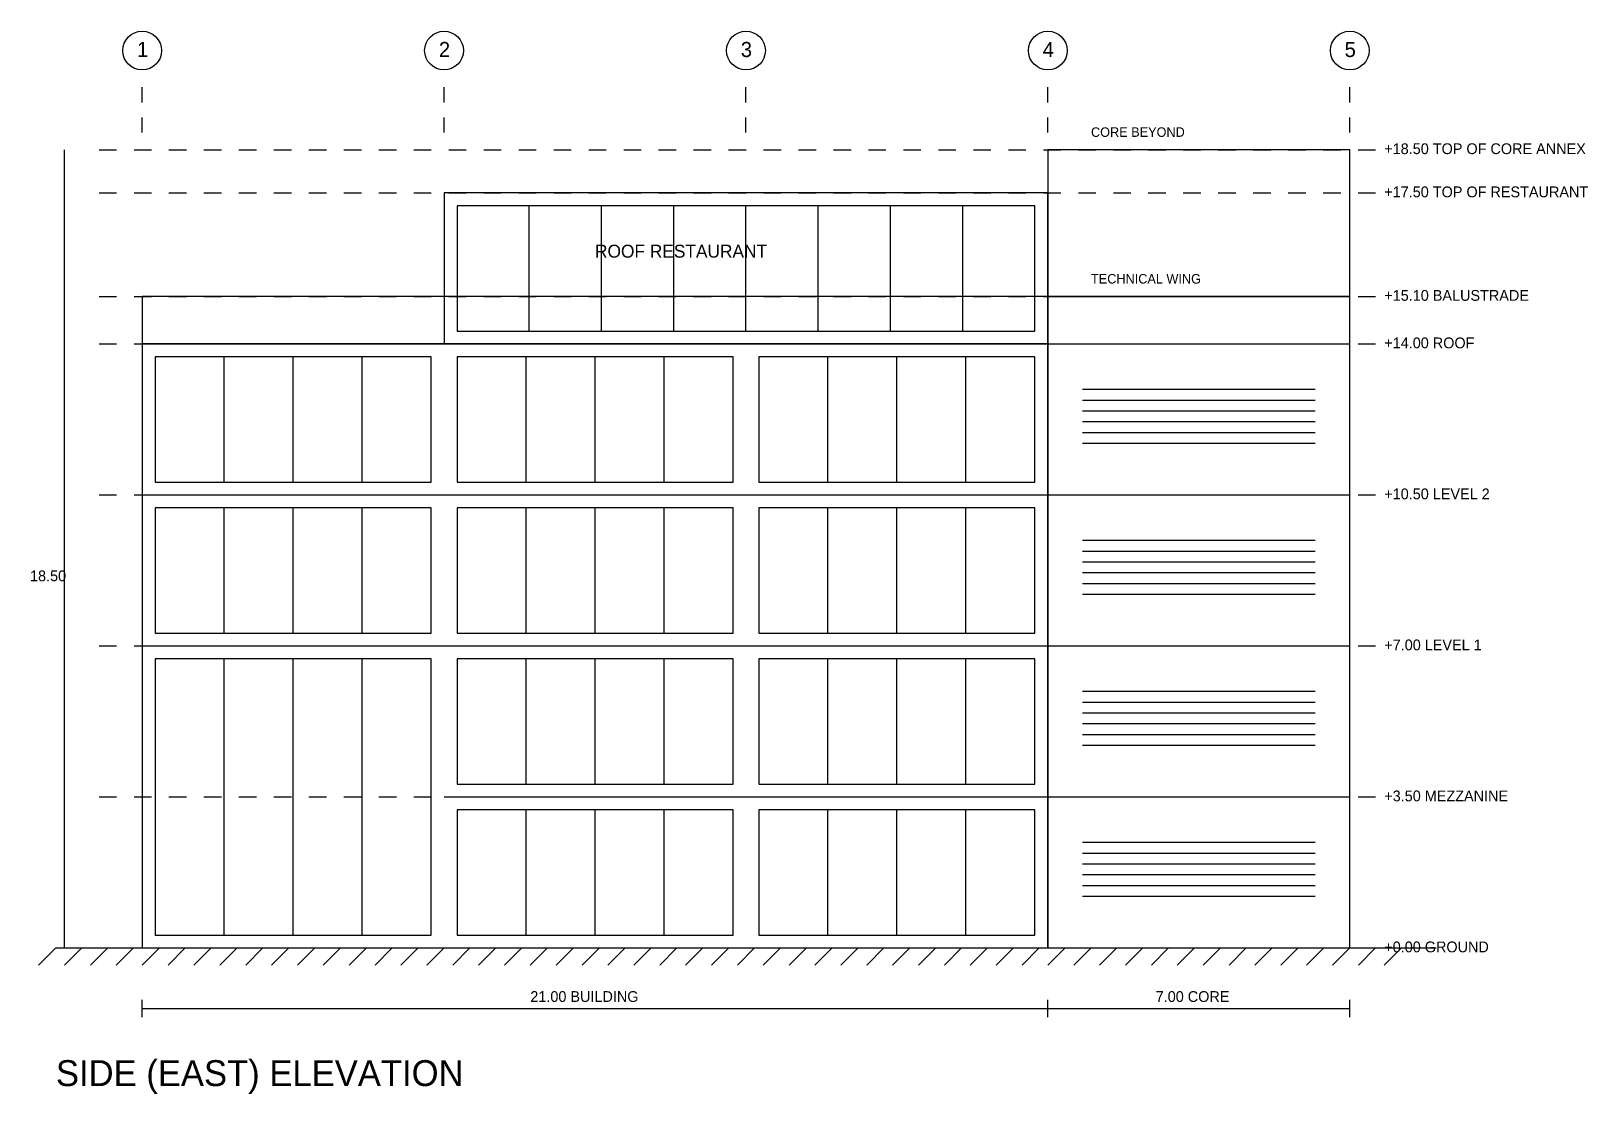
# Model space of a CAD drawing. Header units: metres. Extents: x -4 to 467, y -58 to 89.
# Drawn here: x 77.43 to 113.52, y 46.62 to 71.25 of the extents above; entities that cross this region are included whole.
import ezdxf

# ---------------------------------------------------------------- set-up
doc = ezdxf.new("R2010")
doc.units = ezdxf.units.M
for name, color, linetype in [('BEYOND', 8, 'CONTINUOUS'), ('CORE', 1, 'CONTINUOUS'), ('DIMS', 3, 'CONTINUOUS'), ('GLAZING', 4, 'CONTINUOUS'), ('GRID', 8, 'CONTINUOUS'), ('GROUND', 8, 'CONTINUOUS'), ('OUTLINE', 7, 'CONTINUOUS'), ('SLAB', 7, 'CONTINUOUS'), ('TEXT', 7, 'CONTINUOUS'), ('TITLE', 2, 'CONTINUOUS')]:
    doc.layers.add(name, color=color, linetype=linetype)

msp = doc.modelspace()

# ---------------------------------------------------------------- texts
at = {"layer": 'DIMS'}
for s, p in [('+18.50 TOP OF CORE ANNEX', (108.8, 68.4)), ('+17.50 TOP OF RESTAURANT', (108.8, 67.4)), ('+15.10 BALUSTRADE', (108.8, 65)), ('+14.00 ROOF', (108.8, 63.9)), ('+10.50 LEVEL 2', (108.8, 60.4)), ('18.50', (77.4, 58.5)), ('+7.00 LEVEL 1', (108.8, 56.9)), ('+3.50 MEZZANINE', (108.8, 53.4)), ('+0.00 GROUND', (108.8, 49.9)), ('21.00 BUILDING', (89, 48.75)), ('7.00 CORE', (103.5, 48.75))]:
    msp.add_text(s, height=0.25, dxfattribs=at).set_placement(p)
at = {"layer": 'GRID'}
for s, p in [('1', (79.88, 70.65)), ('2', (86.88, 70.65)), ('3', (93.88, 70.65)), ('4', (100.88, 70.65)), ('5', (107.88, 70.65))]:
    msp.add_text(s, height=0.35, dxfattribs=at).set_placement(p)
at = {"layer": 'TEXT'}
for s, height, p in [('CORE BEYOND', 0.22, (102, 68.8)), ('ROOF RESTAURANT', 0.3, (90.5, 66)), ('TECHNICAL WING', 0.22, (102, 65.4))]:
    msp.add_text(s, height=height, dxfattribs=at).set_placement(p)
at = {"layer": 'TITLE'}
msp.add_text('SIDE (EAST) ELEVATION', height=0.6, dxfattribs=at).set_placement((78, 46.8))

# ---------------------------------------------------------------- linework, layer by layer
at = {"layer": 'BEYOND'}
for p, q in [((101, 67.5), (87, 67.5)), ((87, 67.5), (87, 64)), ((101, 64), (101, 67.5)), ((87, 64), (101, 64))]:
    msp.add_line(p, q, dxfattribs=at)
at = {"layer": 'CORE'}
for p, q in [((108, 68.5), (101, 68.5)), ((101, 68.5), (101, 65.1)), ((108, 65.1), (108, 68.5)), ((108, 65.1), (101, 65.1)), ((101, 65.1), (101, 50)), ((101, 65.1), (108, 65.1)), ((108, 50), (108, 65.1)), ((101, 64), (108, 64)), ((101, 60.5), (108, 60.5)), ((101, 57), (108, 57)), ((101, 53.5), (108, 53.5)), ((101, 50), (108, 50))]:
    msp.add_line(p, q, dxfattribs=at)
at = {"layer": 'DIMS'}
for p, q in [((78.2, 50), (78.2, 68.5)), ((79, 68.5), (79.4055, 68.5)), ((79.811, 68.5), (80.2164, 68.5)), ((80.6219, 68.5), (81.0274, 68.5)), ((81.4329, 68.5), (81.8384, 68.5)), ((82.2438, 68.5), (82.6493, 68.5)), ((83.0548, 68.5), (83.4603, 68.5)), ((83.8658, 68.5), (84.2712, 68.5)), ((84.6767, 68.5), (85.0822, 68.5)), ((85.4877, 68.5), (85.8932, 68.5)), ((86.2986, 68.5), (86.7041, 68.5)), ((87.1096, 68.5), (87.5151, 68.5)), ((87.9205, 68.5), (88.326, 68.5)), ((88.7315, 68.5), (89.137, 68.5)), ((89.5425, 68.5), (89.9479, 68.5)), ((90.3534, 68.5), (90.7589, 68.5)), ((91.1644, 68.5), (91.5699, 68.5)), ((91.9753, 68.5), (92.3808, 68.5)), ((92.7863, 68.5), (93.1918, 68.5)), ((93.5973, 68.5), (94.0027, 68.5)), ((94.4082, 68.5), (94.8137, 68.5)), ((95.2192, 68.5), (95.6247, 68.5)), ((96.0301, 68.5), (96.4356, 68.5)), ((96.8411, 68.5), (97.2466, 68.5)), ((97.6521, 68.5), (98.0575, 68.5)), ((98.463, 68.5), (98.8685, 68.5)), ((99.274, 68.5), (99.6795, 68.5)), ((100.0849, 68.5), (100.4904, 68.5)), ((100.8959, 68.5), (101.3014, 68.5)), ((101.7068, 68.5), (102.1123, 68.5)), ((102.5178, 68.5), (102.9233, 68.5)), ((103.3288, 68.5), (103.7342, 68.5)), ((104.1397, 68.5), (104.5452, 68.5)), ((104.9507, 68.5), (105.3562, 68.5)), ((105.7616, 68.5), (106.1671, 68.5)), ((106.5726, 68.5), (106.9781, 68.5)), ((107.3836, 68.5), (107.789, 68.5)), ((108.1945, 68.5), (108.6, 68.5)), ((79, 67.5), (79.4055, 67.5)), ((79.811, 67.5), (80.2164, 67.5)), ((80.6219, 67.5), (81.0274, 67.5)), ((81.4329, 67.5), (81.8384, 67.5)), ((82.2438, 67.5), (82.6493, 67.5)), ((83.0548, 67.5), (83.4603, 67.5)), ((83.8658, 67.5), (84.2712, 67.5)), ((84.6767, 67.5), (85.0822, 67.5)), ((85.4877, 67.5), (85.8932, 67.5)), ((86.2986, 67.5), (86.7041, 67.5)), ((87.1096, 67.5), (87.5151, 67.5)), ((87.9205, 67.5), (88.326, 67.5)), ((88.7315, 67.5), (89.137, 67.5)), ((89.5425, 67.5), (89.9479, 67.5)), ((90.3534, 67.5), (90.7589, 67.5)), ((91.1644, 67.5), (91.5699, 67.5)), ((91.9753, 67.5), (92.3808, 67.5)), ((92.7863, 67.5), (93.1918, 67.5)), ((93.5973, 67.5), (94.0027, 67.5)), ((94.4082, 67.5), (94.8137, 67.5)), ((95.2192, 67.5), (95.6247, 67.5)), ((96.0301, 67.5), (96.4356, 67.5)), ((96.8411, 67.5), (97.2466, 67.5)), ((97.6521, 67.5), (98.0575, 67.5)), ((98.463, 67.5), (98.8685, 67.5)), ((99.274, 67.5), (99.6795, 67.5)), ((100.0849, 67.5), (100.4904, 67.5)), ((100.8959, 67.5), (101.3014, 67.5)), ((101.7068, 67.5), (102.1123, 67.5)), ((102.5178, 67.5), (102.9233, 67.5)), ((103.3288, 67.5), (103.7342, 67.5)), ((104.1397, 67.5), (104.5452, 67.5)), ((104.9507, 67.5), (105.3562, 67.5)), ((105.7616, 67.5), (106.1671, 67.5)), ((106.5726, 67.5), (106.9781, 67.5)), ((107.3836, 67.5), (107.789, 67.5)), ((108.1945, 67.5), (108.6, 67.5)), ((79, 65.1), (79.4055, 65.1)), ((79.811, 65.1), (80.2164, 65.1)), ((80.6219, 65.1), (81.0274, 65.1)), ((81.4329, 65.1), (81.8384, 65.1)), ((82.2438, 65.1), (82.6493, 65.1)), ((83.0548, 65.1), (83.4603, 65.1)), ((83.8658, 65.1), (84.2712, 65.1)), ((84.6767, 65.1), (85.0822, 65.1)), ((85.4877, 65.1), (85.8932, 65.1)), ((86.2986, 65.1), (86.7041, 65.1)), ((87.1096, 65.1), (87.5151, 65.1)), ((87.9205, 65.1), (88.326, 65.1)), ((88.7315, 65.1), (89.137, 65.1)), ((89.5425, 65.1), (89.9479, 65.1)), ((90.3534, 65.1), (90.7589, 65.1)), ((91.1644, 65.1), (91.5699, 65.1)), ((91.9753, 65.1), (92.3808, 65.1)), ((92.7863, 65.1), (93.1918, 65.1)), ((93.5973, 65.1), (94.0027, 65.1)), ((94.4082, 65.1), (94.8137, 65.1)), ((95.2192, 65.1), (95.6247, 65.1)), ((96.0301, 65.1), (96.4356, 65.1)), ((96.8411, 65.1), (97.2466, 65.1)), ((97.6521, 65.1), (98.0575, 65.1)), ((98.463, 65.1), (98.8685, 65.1)), ((99.274, 65.1), (99.6795, 65.1)), ((100.0849, 65.1), (100.4904, 65.1)), ((100.8959, 65.1), (101.3014, 65.1)), ((101.7068, 65.1), (102.1123, 65.1)), ((102.5178, 65.1), (102.9233, 65.1)), ((103.3288, 65.1), (103.7342, 65.1)), ((104.1397, 65.1), (104.5452, 65.1)), ((104.9507, 65.1), (105.3562, 65.1)), ((105.7616, 65.1), (106.1671, 65.1)), ((106.5726, 65.1), (106.9781, 65.1)), ((107.3836, 65.1), (107.789, 65.1)), ((108.1945, 65.1), (108.6, 65.1)), ((79, 64), (79.4055, 64)), ((79.811, 64), (80.2164, 64)), ((80.6219, 64), (81.0274, 64)), ((81.4329, 64), (81.8384, 64)), ((82.2438, 64), (82.6493, 64)), ((83.0548, 64), (83.4603, 64)), ((83.8658, 64), (84.2712, 64)), ((84.6767, 64), (85.0822, 64)), ((85.4877, 64), (85.8932, 64)), ((86.2986, 64), (86.7041, 64)), ((87.1096, 64), (87.5151, 64)), ((87.9205, 64), (88.326, 64)), ((88.7315, 64), (89.137, 64)), ((89.5425, 64), (89.9479, 64)), ((90.3534, 64), (90.7589, 64)), ((91.1644, 64), (91.5699, 64)), ((91.9753, 64), (92.3808, 64)), ((92.7863, 64), (93.1918, 64)), ((93.5973, 64), (94.0027, 64)), ((94.4082, 64), (94.8137, 64)), ((95.2192, 64), (95.6247, 64)), ((96.0301, 64), (96.4356, 64)), ((96.8411, 64), (97.2466, 64)), ((97.6521, 64), (98.0575, 64)), ((98.463, 64), (98.8685, 64)), ((99.274, 64), (99.6795, 64)), ((100.0849, 64), (100.4904, 64)), ((100.8959, 64), (101.3014, 64)), ((101.7068, 64), (102.1123, 64)), ((102.5178, 64), (102.9233, 64)), ((103.3288, 64), (103.7342, 64)), ((104.1397, 64), (104.5452, 64)), ((104.9507, 64), (105.3562, 64)), ((105.7616, 64), (106.1671, 64)), ((106.5726, 64), (106.9781, 64)), ((107.3836, 64), (107.789, 64)), ((108.1945, 64), (108.6, 64)), ((79, 60.5), (79.4055, 60.5)), ((79.811, 60.5), (80.2164, 60.5)), ((80.6219, 60.5), (81.0274, 60.5)), ((81.4329, 60.5), (81.8384, 60.5)), ((82.2438, 60.5), (82.6493, 60.5)), ((83.0548, 60.5), (83.4603, 60.5)), ((83.8658, 60.5), (84.2712, 60.5)), ((84.6767, 60.5), (85.0822, 60.5)), ((85.4877, 60.5), (85.8932, 60.5)), ((86.2986, 60.5), (86.7041, 60.5)), ((87.1096, 60.5), (87.5151, 60.5)), ((87.9205, 60.5), (88.326, 60.5)), ((88.7315, 60.5), (89.137, 60.5)), ((89.5425, 60.5), (89.9479, 60.5)), ((90.3534, 60.5), (90.7589, 60.5)), ((91.1644, 60.5), (91.5699, 60.5)), ((91.9753, 60.5), (92.3808, 60.5)), ((92.7863, 60.5), (93.1918, 60.5)), ((93.5973, 60.5), (94.0027, 60.5)), ((94.4082, 60.5), (94.8137, 60.5)), ((95.2192, 60.5), (95.6247, 60.5)), ((96.0301, 60.5), (96.4356, 60.5)), ((96.8411, 60.5), (97.2466, 60.5)), ((97.6521, 60.5), (98.0575, 60.5)), ((98.463, 60.5), (98.8685, 60.5)), ((99.274, 60.5), (99.6795, 60.5)), ((100.0849, 60.5), (100.4904, 60.5)), ((100.8959, 60.5), (101.3014, 60.5)), ((101.7068, 60.5), (102.1123, 60.5)), ((102.5178, 60.5), (102.9233, 60.5)), ((103.3288, 60.5), (103.7342, 60.5)), ((104.1397, 60.5), (104.5452, 60.5)), ((104.9507, 60.5), (105.3562, 60.5)), ((105.7616, 60.5), (106.1671, 60.5)), ((106.5726, 60.5), (106.9781, 60.5)), ((107.3836, 60.5), (107.789, 60.5)), ((108.1945, 60.5), (108.6, 60.5)), ((79, 57), (79.4055, 57)), ((79.811, 57), (80.2164, 57)), ((80.6219, 57), (81.0274, 57)), ((81.4329, 57), (81.8384, 57)), ((82.2438, 57), (82.6493, 57)), ((83.0548, 57), (83.4603, 57)), ((83.8658, 57), (84.2712, 57)), ((84.6767, 57), (85.0822, 57)), ((85.4877, 57), (85.8932, 57)), ((86.2986, 57), (86.7041, 57)), ((87.1096, 57), (87.5151, 57)), ((87.9205, 57), (88.326, 57)), ((88.7315, 57), (89.137, 57)), ((89.5425, 57), (89.9479, 57)), ((90.3534, 57), (90.7589, 57)), ((91.1644, 57), (91.5699, 57)), ((91.9753, 57), (92.3808, 57)), ((92.7863, 57), (93.1918, 57)), ((93.5973, 57), (94.0027, 57)), ((94.4082, 57), (94.8137, 57)), ((95.2192, 57), (95.6247, 57)), ((96.0301, 57), (96.4356, 57)), ((96.8411, 57), (97.2466, 57)), ((97.6521, 57), (98.0575, 57)), ((98.463, 57), (98.8685, 57)), ((99.274, 57), (99.6795, 57)), ((100.0849, 57), (100.4904, 57)), ((100.8959, 57), (101.3014, 57)), ((101.7068, 57), (102.1123, 57)), ((102.5178, 57), (102.9233, 57)), ((103.3288, 57), (103.7342, 57)), ((104.1397, 57), (104.5452, 57)), ((104.9507, 57), (105.3562, 57)), ((105.7616, 57), (106.1671, 57)), ((106.5726, 57), (106.9781, 57)), ((107.3836, 57), (107.789, 57)), ((108.1945, 57), (108.6, 57)), ((79, 53.5), (79.4055, 53.5)), ((79.811, 53.5), (80.2164, 53.5)), ((80.6219, 53.5), (81.0274, 53.5)), ((81.4329, 53.5), (81.8384, 53.5)), ((82.2438, 53.5), (82.6493, 53.5)), ((83.0548, 53.5), (83.4603, 53.5)), ((83.8658, 53.5), (84.2712, 53.5)), ((84.6767, 53.5), (85.0822, 53.5)), ((85.4877, 53.5), (85.8932, 53.5)), ((86.2986, 53.5), (86.7041, 53.5)), ((87.1096, 53.5), (87.5151, 53.5)), ((87.9205, 53.5), (88.326, 53.5)), ((88.7315, 53.5), (89.137, 53.5)), ((89.5425, 53.5), (89.9479, 53.5)), ((90.3534, 53.5), (90.7589, 53.5)), ((91.1644, 53.5), (91.5699, 53.5)), ((91.9753, 53.5), (92.3808, 53.5)), ((92.7863, 53.5), (93.1918, 53.5)), ((93.5973, 53.5), (94.0027, 53.5)), ((94.4082, 53.5), (94.8137, 53.5)), ((95.2192, 53.5), (95.6247, 53.5)), ((96.0301, 53.5), (96.4356, 53.5)), ((96.8411, 53.5), (97.2466, 53.5)), ((97.6521, 53.5), (98.0575, 53.5)), ((98.463, 53.5), (98.8685, 53.5)), ((99.274, 53.5), (99.6795, 53.5)), ((100.0849, 53.5), (100.4904, 53.5)), ((100.8959, 53.5), (101.3014, 53.5)), ((101.7068, 53.5), (102.1123, 53.5)), ((102.5178, 53.5), (102.9233, 53.5)), ((103.3288, 53.5), (103.7342, 53.5)), ((104.1397, 53.5), (104.5452, 53.5)), ((104.9507, 53.5), (105.3562, 53.5)), ((105.7616, 53.5), (106.1671, 53.5)), ((106.5726, 53.5), (106.9781, 53.5)), ((107.3836, 53.5), (107.789, 53.5)), ((108.1945, 53.5), (108.6, 53.5)), ((79, 50), (79.4055, 50)), ((79.811, 50), (80.2164, 50)), ((80.6219, 50), (81.0274, 50)), ((81.4329, 50), (81.8384, 50)), ((82.2438, 50), (82.6493, 50)), ((83.0548, 50), (83.4603, 50)), ((83.8658, 50), (84.2712, 50)), ((84.6767, 50), (85.0822, 50)), ((85.4877, 50), (85.8932, 50)), ((86.2986, 50), (86.7041, 50)), ((87.1096, 50), (87.5151, 50)), ((87.9205, 50), (88.326, 50)), ((88.7315, 50), (89.137, 50)), ((89.5425, 50), (89.9479, 50)), ((90.3534, 50), (90.7589, 50)), ((91.1644, 50), (91.5699, 50)), ((91.9753, 50), (92.3808, 50)), ((92.7863, 50), (93.1918, 50)), ((93.5973, 50), (94.0027, 50)), ((94.4082, 50), (94.8137, 50)), ((95.2192, 50), (95.6247, 50)), ((96.0301, 50), (96.4356, 50)), ((96.8411, 50), (97.2466, 50)), ((97.6521, 50), (98.0575, 50)), ((98.463, 50), (98.8685, 50)), ((99.274, 50), (99.6795, 50)), ((100.0849, 50), (100.4904, 50)), ((100.8959, 50), (101.3014, 50)), ((101.7068, 50), (102.1123, 50)), ((102.5178, 50), (102.9233, 50)), ((103.3288, 50), (103.7342, 50)), ((104.1397, 50), (104.5452, 50)), ((104.9507, 50), (105.3562, 50)), ((105.7616, 50), (106.1671, 50)), ((106.5726, 50), (106.9781, 50)), ((107.3836, 50), (107.789, 50)), ((108.1945, 50), (108.6, 50)), ((80, 48.4), (80, 48.8)), ((101, 48.4), (101, 48.8)), ((108, 48.4), (108, 48.8)), ((80, 48.6), (108, 48.6))]:
    msp.add_line(p, q, dxfattribs=at)
at = {"layer": 'GLAZING'}
for p, q in [((100.7, 67.2), (87.3, 67.2)), ((87.3, 67.2), (87.3, 64.3)), ((88.975, 64.3), (88.975, 67.2)), ((90.65, 64.3), (90.65, 67.2)), ((92.325, 64.3), (92.325, 67.2)), ((94, 64.3), (94, 67.2)), ((95.675, 64.3), (95.675, 67.2)), ((97.35, 64.3), (97.35, 67.2)), ((99.025, 64.3), (99.025, 67.2)), ((100.7, 64.3), (100.7, 67.2)), ((87.3, 64.3), (100.7, 64.3)), ((86.7, 63.7), (80.3, 63.7)), ((80.3, 63.7), (80.3, 60.8)), ((81.9, 60.8), (81.9, 63.7)), ((83.5, 60.8), (83.5, 63.7)), ((85.1, 60.8), (85.1, 63.7)), ((86.7, 60.8), (86.7, 63.7)), ((93.7, 63.7), (87.3, 63.7)), ((87.3, 63.7), (87.3, 60.8)), ((88.9, 60.8), (88.9, 63.7)), ((90.5, 60.8), (90.5, 63.7)), ((92.1, 60.8), (92.1, 63.7)), ((93.7, 60.8), (93.7, 63.7)), ((100.7, 63.7), (94.3, 63.7)), ((94.3, 63.7), (94.3, 60.8)), ((95.9, 60.8), (95.9, 63.7)), ((97.5, 60.8), (97.5, 63.7)), ((99.1, 60.8), (99.1, 63.7)), ((100.7, 60.8), (100.7, 63.7)), ((101.8, 62.95), (107.2, 62.95)), ((101.8, 62.7), (107.2, 62.7)), ((101.8, 62.45), (107.2, 62.45)), ((101.8, 62.2), (107.2, 62.2)), ((101.8, 61.95), (107.2, 61.95)), ((101.8, 61.7), (107.2, 61.7)), ((80.3, 60.8), (86.7, 60.8)), ((87.3, 60.8), (93.7, 60.8)), ((94.3, 60.8), (100.7, 60.8)), ((86.7, 60.2), (80.3, 60.2)), ((80.3, 60.2), (80.3, 57.3)), ((81.9, 57.3), (81.9, 60.2)), ((83.5, 57.3), (83.5, 60.2)), ((85.1, 57.3), (85.1, 60.2)), ((86.7, 57.3), (86.7, 60.2)), ((93.7, 60.2), (87.3, 60.2)), ((87.3, 60.2), (87.3, 57.3)), ((88.9, 57.3), (88.9, 60.2)), ((90.5, 57.3), (90.5, 60.2)), ((92.1, 57.3), (92.1, 60.2)), ((93.7, 57.3), (93.7, 60.2)), ((100.7, 60.2), (94.3, 60.2)), ((94.3, 60.2), (94.3, 57.3)), ((95.9, 57.3), (95.9, 60.2)), ((97.5, 57.3), (97.5, 60.2)), ((99.1, 57.3), (99.1, 60.2)), ((100.7, 57.3), (100.7, 60.2)), ((101.8, 59.45), (107.2, 59.45)), ((101.8, 59.2), (107.2, 59.2)), ((101.8, 58.95), (107.2, 58.95)), ((101.8, 58.7), (107.2, 58.7)), ((101.8, 58.45), (107.2, 58.45)), ((101.8, 58.2), (107.2, 58.2)), ((80.3, 57.3), (86.7, 57.3)), ((87.3, 57.3), (93.7, 57.3)), ((94.3, 57.3), (100.7, 57.3)), ((86.7, 56.7), (80.3, 56.7)), ((80.3, 56.7), (80.3, 50.3)), ((81.9, 50.3), (81.9, 56.7)), ((83.5, 50.3), (83.5, 56.7)), ((85.1, 50.3), (85.1, 56.7)), ((86.7, 50.3), (86.7, 56.7)), ((93.7, 56.7), (87.3, 56.7)), ((87.3, 56.7), (87.3, 53.8)), ((88.9, 53.8), (88.9, 56.7)), ((90.5, 53.8), (90.5, 56.7)), ((92.1, 53.8), (92.1, 56.7)), ((93.7, 53.8), (93.7, 56.7)), ((100.7, 56.7), (94.3, 56.7)), ((94.3, 56.7), (94.3, 53.8)), ((95.9, 53.8), (95.9, 56.7)), ((97.5, 53.8), (97.5, 56.7)), ((99.1, 53.8), (99.1, 56.7)), ((100.7, 53.8), (100.7, 56.7)), ((101.8, 55.95), (107.2, 55.95)), ((101.8, 55.7), (107.2, 55.7)), ((101.8, 55.45), (107.2, 55.45)), ((101.8, 55.2), (107.2, 55.2)), ((101.8, 54.95), (107.2, 54.95)), ((101.8, 54.7), (107.2, 54.7)), ((87.3, 53.8), (93.7, 53.8)), ((94.3, 53.8), (100.7, 53.8)), ((93.7, 53.2), (87.3, 53.2)), ((87.3, 53.2), (87.3, 50.3)), ((88.9, 50.3), (88.9, 53.2)), ((90.5, 50.3), (90.5, 53.2)), ((92.1, 50.3), (92.1, 53.2)), ((93.7, 50.3), (93.7, 53.2)), ((100.7, 53.2), (94.3, 53.2)), ((94.3, 53.2), (94.3, 50.3)), ((95.9, 50.3), (95.9, 53.2)), ((97.5, 50.3), (97.5, 53.2)), ((99.1, 50.3), (99.1, 53.2)), ((100.7, 50.3), (100.7, 53.2)), ((101.8, 52.45), (107.2, 52.45)), ((101.8, 52.2), (107.2, 52.2)), ((101.8, 51.95), (107.2, 51.95)), ((101.8, 51.7), (107.2, 51.7)), ((101.8, 51.45), (107.2, 51.45)), ((101.8, 51.2), (107.2, 51.2)), ((80.3, 50.3), (86.7, 50.3)), ((87.3, 50.3), (93.7, 50.3)), ((94.3, 50.3), (100.7, 50.3))]:
    msp.add_line(p, q, dxfattribs=at)
at = {"layer": 'GRID'}
for p, q in [((80, 69.6), (80, 69.95)), ((87, 69.6), (87, 69.95)), ((94, 69.6), (94, 69.95)), ((101, 69.6), (101, 69.95)), ((108, 69.6), (108, 69.95)), ((80, 68.9), (80, 69.25)), ((87, 68.9), (87, 69.25)), ((94, 68.9), (94, 69.25)), ((101, 68.9), (101, 69.25)), ((108, 68.9), (108, 69.25))]:
    msp.add_line(p, q, dxfattribs=at)
for centre in [(80, 70.8), (87, 70.8), (94, 70.8), (101, 70.8), (108, 70.8)]:
    msp.add_circle(centre, 0.45, dxfattribs=at)
at = {"layer": 'GROUND'}
for p, q in [((78, 50), (77.6, 49.6)), ((78, 50), (110, 50)), ((78.6, 50), (78.2, 49.6)), ((79.2, 50), (78.8, 49.6)), ((79.8, 50), (79.4, 49.6)), ((80.4, 50), (80, 49.6)), ((81, 50), (80.6, 49.6)), ((81.6, 50), (81.2, 49.6)), ((82.2, 50), (81.8, 49.6)), ((82.8, 50), (82.4, 49.6)), ((83.4, 50), (83, 49.6)), ((84, 50), (83.6, 49.6)), ((84.6, 50), (84.2, 49.6)), ((85.2, 50), (84.8, 49.6)), ((85.8, 50), (85.4, 49.6)), ((86.4, 50), (86, 49.6)), ((87, 50), (86.6, 49.6)), ((87.6, 50), (87.2, 49.6)), ((88.2, 50), (87.8, 49.6)), ((88.8, 50), (88.4, 49.6)), ((89.4, 50), (89, 49.6)), ((90, 50), (89.6, 49.6)), ((90.6, 50), (90.2, 49.6)), ((91.2, 50), (90.8, 49.6)), ((91.8, 50), (91.4, 49.6)), ((92.4, 50), (92, 49.6)), ((93, 50), (92.6, 49.6)), ((93.6, 50), (93.2, 49.6)), ((94.2, 50), (93.8, 49.6)), ((94.8, 50), (94.4, 49.6)), ((95.4, 50), (95, 49.6)), ((96, 50), (95.6, 49.6)), ((96.6, 50), (96.2, 49.6)), ((97.2, 50), (96.8, 49.6)), ((97.8, 50), (97.4, 49.6)), ((98.4, 50), (98, 49.6)), ((99, 50), (98.6, 49.6)), ((99.6, 50), (99.2, 49.6)), ((100.2, 50), (99.8, 49.6)), ((100.8, 50), (100.4, 49.6)), ((101.4, 50), (101, 49.6)), ((102, 50), (101.6, 49.6)), ((102.6, 50), (102.2, 49.6)), ((103.2, 50), (102.8, 49.6)), ((103.8, 50), (103.4, 49.6)), ((104.4, 50), (104, 49.6)), ((105, 50), (104.6, 49.6)), ((105.6, 50), (105.2, 49.6)), ((106.2, 50), (105.8, 49.6)), ((106.8, 50), (106.4, 49.6)), ((107.4, 50), (107, 49.6)), ((108, 50), (107.6, 49.6)), ((108.6, 50), (108.2, 49.6)), ((109.2, 50), (108.8, 49.6))]:
    msp.add_line(p, q, dxfattribs=at)
at = {"layer": 'OUTLINE'}
for p, q in [((101, 65.1), (80, 65.1)), ((80, 65.1), (80, 64)), ((101, 64), (101, 65.1)), ((101, 64), (80, 64)), ((80, 64), (80, 50)), ((80, 64), (101, 64)), ((101, 50), (101, 64)), ((80, 50), (101, 50))]:
    msp.add_line(p, q, dxfattribs=at)
at = {"layer": 'SLAB'}
for p, q in [((80, 64), (101, 64)), ((80, 60.5), (101, 60.5)), ((80, 57), (101, 57)), ((87, 53.5), (101, 53.5))]:
    msp.add_line(p, q, dxfattribs=at)

msp.set_redraw_order([(e.dxf.handle, doc.entitydb.next_handle()) for e in msp.query("TEXT MTEXT ATTDEF DIMENSION ARC_DIMENSION")])  # texts and dimensions are drawn at this point

doc.saveas('drawing.dxf')
